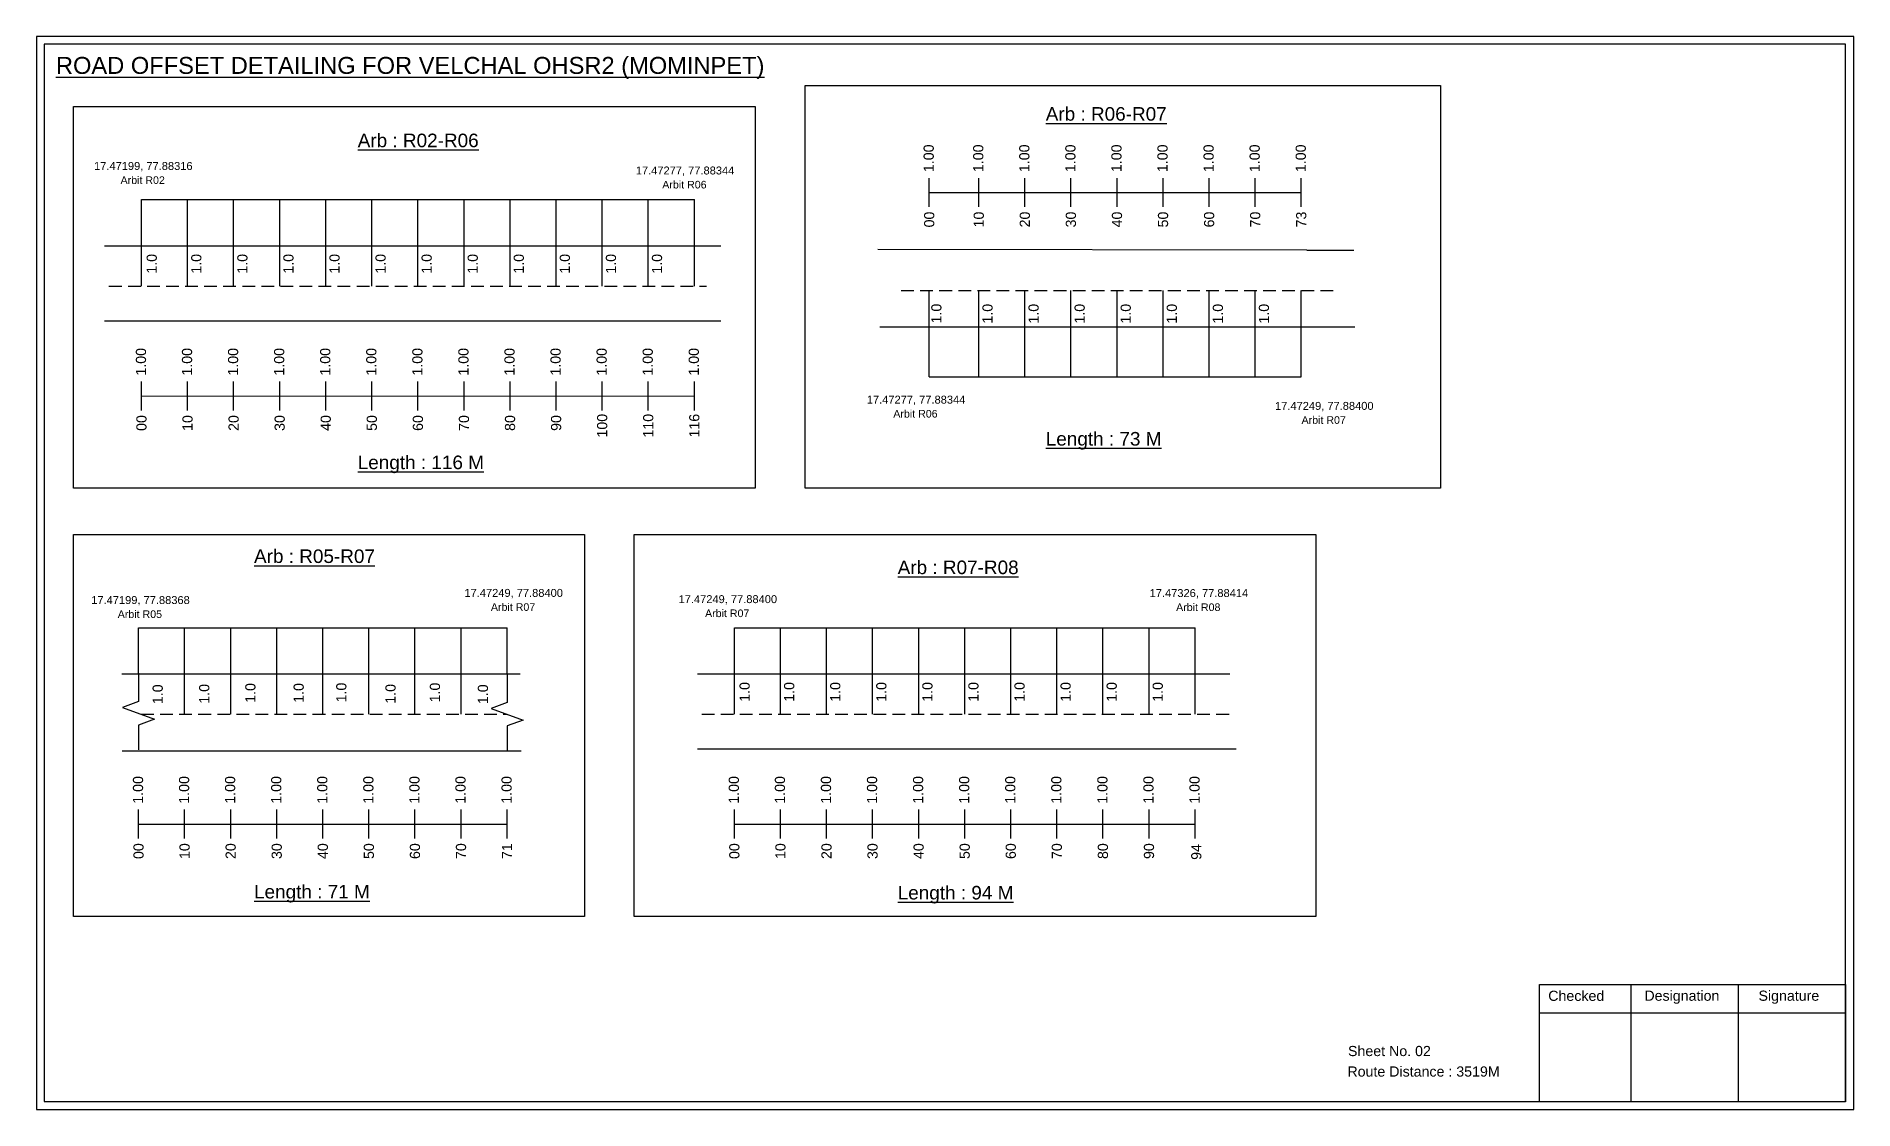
# Model space of a CAD drawing. Header units: inches. Extents: x 740 to 9019, y 644 to 1868.
# Drawn here: x 5023 to 5559, y 662 to 979 of the extents above; entities that cross this region are included whole.
import ezdxf

# ---------------------------------------------------------------- set-up
doc = ezdxf.new("R2010")
doc.units = ezdxf.units.IN
doc.header["$MEASUREMENT"] = 0
doc.linetypes.add('DASHED2', pattern=[0.375, 0.25, -0.125])
doc.layers.add('PDF_Geometry', color=7, linetype='Continuous')
doc.layers.add('PDF_Text', color=5, linetype='Continuous')
doc.styles.add('PDF Arial', font='arial.ttf')
doc.styles.get("Standard").update_dxf_attribs({"font": 'arial.ttf'})

msp = doc.modelspace()

# ---------------------------------------------------------------- texts
at = {"color": 242, "true_color": 0xcd2027}
for s, height, p in [('%%UROAD OFFSET DETAILING FOR VELCHAL OHSR2 (MOMINPET)', 5, (5028.33, 968.11)), ('%%UArb : R06-R07', 4, (5320.53, 954.3)), ('%%UArb : R02-R06', 4, (5117.42, 946.47)), ('%%ULength : 73 M', 4, (5320.53, 858.43)), ('%%ULength : 116 M', 4, (5117.42, 851.47)), ('%%UArb : R05-R07', 4, (5086.81, 823.78)), ('%%UArb : R07-R08', 4, (5276.82, 820.49)), ('%%ULength : 71 M', 4, (5086.81, 724.78)), ('%%ULength : 94 M', 4, (5276.82, 724.49))]:
    msp.add_text(s, height=height, dxfattribs=at).set_placement(p)
at = {"color": 217, "true_color": 0x93278f}
for s, p in [('1.00', (5287.47, 939.12)), ('1.00', (5302.1, 939.12)), ('1.00', (5315.7, 939.12)), ('1.00', (5329.3, 939.12)), ('1.00', (5342.9, 939.12)), ('1.00', (5356.5, 939.12)), ('1.00', (5370.1, 939.12)), ('1.00', (5383.7, 939.12)), ('1.00', (5397.3, 939.12)), ('00', (5287.62, 922.8)), ('10', (5302.25, 922.8)), ('20', (5315.85, 922.8)), ('30', (5329.45, 922.8)), ('40', (5343.05, 922.8)), ('50', (5356.65, 922.8)), ('60', (5370.25, 922.8)), ('70', (5383.85, 922.8)), ('73', (5397.45, 922.8)), ('1.00', (5054.93, 879.07)), ('1.00', (5068.53, 879.07)), ('1.00', (5082.13, 879.07)), ('1.00', (5095.73, 879.07)), ('1.00', (5109.33, 879.07)), ('1.00', (5122.93, 879.07)), ('1.00', (5136.53, 879.07)), ('1.00', (5150.13, 879.07)), ('1.00', (5163.73, 879.07)), ('1.00', (5177.33, 879.07)), ('1.00', (5190.93, 879.07)), ('1.00', (5204.53, 879.07)), ('1.00', (5218.13, 879.07)), ('00', (5055.08, 862.75)), ('10', (5068.68, 862.75)), ('20', (5082.28, 862.75)), ('30', (5095.88, 862.75)), ('40', (5109.48, 862.75)), ('50', (5123.08, 862.75)), ('60', (5136.68, 862.75)), ('70', (5150.28, 862.75)), ('80', (5163.88, 862.75)), ('90', (5177.48, 862.75)), ('100', (5191.08, 860.79)), ('110', (5204.68, 860.79)), ('116', (5218.28, 860.8)), ('1.00', (5054.06, 752.74)), ('1.00', (5067.66, 752.74)), ('1.00', (5081.26, 752.74)), ('1.00', (5094.86, 752.74)), ('1.00', (5108.46, 752.74)), ('1.00', (5122.06, 752.74)), ('1.00', (5135.66, 752.74)), ('1.00', (5149.26, 752.74)), ('1.00', (5162.86, 752.74)), ('1.00', (5229.95, 752.74)), ('1.00', (5243.55, 752.74)), ('1.00', (5257.15, 752.74)), ('1.00', (5270.75, 752.74)), ('1.00', (5284.35, 752.74)), ('1.00', (5297.95, 752.74)), ('1.00', (5311.55, 752.74)), ('1.00', (5325.15, 752.74)), ('1.00', (5338.75, 752.74)), ('1.00', (5352.35, 752.74)), ('1.00', (5365.95, 752.74)), ('00', (5054.21, 736.42)), ('10', (5067.81, 736.42)), ('20', (5081.41, 736.42)), ('30', (5095.01, 736.42)), ('40', (5108.61, 736.42)), ('50', (5122.21, 736.42)), ('60', (5135.81, 736.42)), ('70', (5149.41, 736.42)), ('71', (5163.01, 736.42)), ('00', (5230.1, 736.42)), ('10', (5243.7, 736.42)), ('20', (5257.3, 736.42)), ('30', (5270.9, 736.42)), ('40', (5284.5, 736.42)), ('50', (5298.1, 736.42)), ('60', (5311.7, 736.42)), ('70', (5325.3, 736.42)), ('80', (5338.9, 736.42)), ('90', (5352.5, 736.42)), ('94', (5366.47, 736.17))]:
    msp.add_text(s, height=3, rotation=90, dxfattribs=at).set_placement(p)
at = {"color": 5}
for s, height, p in [('17.47199, 77.88316', 2.34, (5039.59, 939.76)), ('17.47277, 77.88344', 2.34, (5199.51, 938.43)), ('Arbit R02', 2.246, (5047.41, 935.63)), ('Arbit R06', 2.246, (5207.33, 934.3)), ('17.47277, 77.88344', 2.34, (5267.71, 870.81)), ('17.47249, 77.88400', 2.34, (5388.22, 868.97)), ('Arbit R06', 2.246, (5275.53, 866.69)), ('Arbit R07', 2.246, (5396.04, 864.84)), ('17.47249, 77.88400', 2.34, (5148.92, 813.78)), ('17.47326, 77.88414', 2.34, (5351.2, 813.73)), ('17.47199, 77.88368', 2.34, (5038.76, 811.67)), ('Arbit R07', 2.246, (5156.74, 809.65)), ('17.47249, 77.88400', 2.34, (5212.14, 811.94)), ('Arbit R07', 2.246, (5219.96, 807.81)), ('Arbit R08', 2.246, (5359.02, 809.6)), ('Arbit R05', 2.246, (5046.58, 807.55))]:
    msp.add_text(s, height=height, dxfattribs=at).set_placement(p)
for p in [(5058.11, 909.15), (5071.27, 909.15), (5084.87, 909.15), (5098.47, 909.15), (5112.07, 909.15), (5125.67, 909.15), (5139.27, 909.15), (5152.87, 909.15), (5166.47, 909.15), (5180.07, 909.15), (5193.67, 909.15), (5207.27, 909.15), (5289.74, 894.47), (5304.84, 894.42), (5318.44, 894.42), (5332.04, 894.42), (5345.64, 894.42), (5359.24, 894.42), (5372.84, 894.42), (5386.44, 894.42), (5059.87, 782.13), (5073.61, 782.25), (5087.23, 782.51), (5101.49, 782.51), (5114.08, 782.64), (5128.6, 782.25), (5141.71, 782.64), (5155.87, 782.14), (5233.13, 782.82), (5246.29, 782.82), (5259.89, 782.82), (5273.49, 782.82), (5287.09, 782.82), (5300.69, 782.82), (5314.29, 782.82), (5327.89, 782.82), (5341.49, 782.82), (5355.09, 782.82)]:
    msp.add_text('1.0', height=3, rotation=90).set_placement(p)
for s, p in [('Sheet No. 02', (5409.76, 678.27)), ('Route Distance : 3519M', (5409.58, 672.22))]:
    msp.add_text(s, height=3).set_placement(p)
at = {"layer": 'PDF_Text', "color": 7, "attachment_point": 7, "style": 'PDF Arial'}
for s, insert, char_height in [('Checked', (5468.87, 694.52), 3.001), ('Designation', (5497.25, 693.69), 3.0006), ('Signature', (5530.93, 693.69), 3.001)]:
    msp.add_mtext(s, dxfattribs=dict(at, insert=insert, char_height=char_height))

# ---------------------------------------------------------------- linework, layer by layer
at = {"color": 217, "true_color": 0x93278f}
for p, q in [((5286.14, 928.83), (5286.14, 937.38)), ((5300.77, 928.83), (5300.77, 937.38)), ((5314.37, 928.83), (5314.37, 937.38)), ((5327.97, 928.83), (5327.97, 937.38)), ((5341.57, 928.83), (5341.57, 937.38)), ((5355.17, 928.83), (5355.17, 937.38)), ((5368.77, 928.83), (5368.77, 937.38)), ((5382.37, 928.83), (5382.37, 937.38)), ((5395.97, 928.83), (5395.97, 937.38)), ((5286.14, 933.11), (5395.97, 933.11)), ((5053.6, 868.77), (5053.6, 877.33)), ((5067.2, 868.77), (5067.2, 877.33)), ((5080.8, 868.77), (5080.8, 877.33)), ((5094.4, 868.77), (5094.4, 877.33)), ((5108, 868.77), (5108, 877.33)), ((5121.6, 868.77), (5121.6, 877.33)), ((5135.2, 868.77), (5135.2, 877.33)), ((5148.8, 868.77), (5148.8, 877.33)), ((5162.4, 868.77), (5162.4, 877.33)), ((5176, 868.77), (5176, 877.33)), ((5189.6, 868.77), (5189.6, 877.33)), ((5203.2, 868.77), (5203.2, 877.33)), ((5216.8, 868.77), (5216.8, 877.33)), ((5053.6, 873.04), (5216.8, 873.07)), ((5052.73, 742.44), (5052.73, 751)), ((5052.73, 746.71), (5161.53, 746.71)), ((5066.33, 742.44), (5066.33, 751)), ((5079.93, 742.44), (5079.93, 751)), ((5093.53, 742.44), (5093.53, 751)), ((5107.13, 742.44), (5107.13, 751)), ((5120.73, 742.44), (5120.73, 751)), ((5134.33, 742.44), (5134.33, 751)), ((5147.93, 742.44), (5147.93, 751)), ((5161.53, 742.44), (5161.53, 751)), ((5228.62, 742.44), (5228.62, 751)), ((5228.62, 746.71), (5364.62, 746.74)), ((5242.22, 742.44), (5242.22, 751)), ((5255.82, 742.44), (5255.82, 751)), ((5269.42, 742.44), (5269.42, 751)), ((5283.02, 742.44), (5283.02, 751)), ((5296.62, 742.44), (5296.62, 751)), ((5310.22, 742.44), (5310.22, 751)), ((5323.82, 742.44), (5323.82, 751)), ((5337.42, 742.44), (5337.42, 751)), ((5351.02, 742.44), (5351.02, 751)), ((5364.62, 742.44), (5364.62, 751))]:
    msp.add_line(p, q, dxfattribs=at)
at = {"color": 5}
for p, q in [((5053.6, 931.01), (5216.8, 931.01)), ((5286.14, 878.68), (5395.97, 878.68)), ((5052.73, 804.68), (5161.53, 804.68)), ((5228.62, 804.68), (5364.62, 804.68))]:
    msp.add_line(p, q, dxfattribs=at)
for p, q in [((5053.6, 905.47), (5053.6, 931.01)), ((5067.2, 905.47), (5067.2, 931.01)), ((5080.8, 905.47), (5080.8, 931.01)), ((5094.4, 905.47), (5094.4, 931.01)), ((5108, 905.47), (5108, 931.01)), ((5121.6, 905.47), (5121.6, 931.01)), ((5135.2, 905.47), (5135.2, 931.01)), ((5148.8, 905.47), (5148.8, 931.01)), ((5162.4, 905.47), (5162.4, 931.01)), ((5176, 905.47), (5176, 931.01)), ((5189.6, 905.47), (5189.6, 931.01)), ((5203.2, 905.47), (5203.2, 931.01)), ((5216.8, 905.47), (5216.8, 931.01)), ((5042.72, 917.35), (5224.63, 917.35)), ((5397.57, 916.1), (5270.96, 916.28)), ((5397.57, 916.1), (5411.52, 916.1)), ((5286.14, 878.68), (5286.14, 904.22)), ((5300.77, 878.68), (5300.77, 904.22)), ((5314.37, 878.68), (5314.37, 904.22)), ((5327.97, 878.68), (5327.97, 904.22)), ((5341.57, 878.68), (5341.57, 904.22)), ((5355.17, 878.68), (5355.17, 904.22)), ((5368.77, 878.68), (5368.77, 904.22)), ((5382.37, 878.68), (5382.37, 904.22)), ((5395.97, 878.68), (5395.97, 904.22)), ((5224.63, 895.17), (5042.72, 895.17)), ((5271.59, 893.42), (5397.57, 893.42)), ((5397.57, 893.42), (5411.77, 893.42)), ((5052.73, 791.03), (5052.73, 804.68)), ((5066.33, 779.14), (5066.33, 804.68)), ((5079.93, 779.14), (5079.93, 804.68)), ((5093.53, 779.14), (5093.53, 804.68)), ((5107.13, 779.14), (5107.13, 804.68)), ((5120.73, 779.14), (5120.73, 804.68)), ((5134.33, 779.14), (5134.33, 804.68)), ((5147.93, 779.14), (5147.93, 804.68)), ((5161.53, 791.03), (5161.53, 804.68)), ((5228.62, 779.14), (5228.62, 804.68)), ((5242.22, 779.14), (5242.22, 804.68)), ((5255.82, 779.14), (5255.82, 804.68)), ((5269.42, 779.14), (5269.42, 804.68)), ((5283.02, 779.14), (5283.02, 804.68)), ((5296.62, 779.14), (5296.62, 804.68)), ((5310.22, 779.14), (5310.22, 804.68)), ((5323.82, 779.14), (5323.82, 804.68)), ((5337.42, 779.14), (5337.42, 804.68)), ((5351.02, 779.14), (5351.02, 804.68)), ((5364.62, 779.14), (5364.62, 804.68)), ((5047.74, 791.03), (5165.35, 791.08)), ((5217.74, 791.03), (5374.9, 791.03)), ((5047.88, 768.34), (5165.66, 768.34)), ((5376.72, 768.84), (5217.74, 768.84))]:
    msp.add_line(p, q)
at = {"linetype": 'DASHED2', "ltscale": 15}
for p, q in [((5043.99, 905.47), (5220.41, 905.47)), ((5277.86, 904.22), (5406.54, 904.22)), ((5053.49, 779.14), (5161.53, 779.14)), ((5219.01, 779.14), (5374.9, 779.14))]:
    msp.add_line(p, q, dxfattribs=at)
for points in [[(5249.54, 964.63), (5437.1, 964.63), (5437.1, 845.81), (5249.54, 845.81)], [(5033.51, 958.49), (5234.74, 958.49), (5234.74, 845.81), (5033.51, 845.81)], [(5033.51, 832.16), (5184.36, 832.16), (5184.36, 719.48), (5033.51, 719.48)], [(5199.03, 832.16), (5400.26, 832.16), (5400.26, 719.48), (5199.03, 719.48)]]:
    msp.add_lwpolyline(points, close=True)
at = {"linetype": 'Continuous'}
for points in [[(5052.71, 791.31), (5052.71, 782.88), (5047.97, 781.15), (5057.46, 777.7), (5052.71, 775.97), (5052.71, 768.62)], [(5161.53, 791.03), (5161.53, 782.59), (5156.79, 780.87), (5166.28, 777.42), (5161.53, 775.69), (5161.53, 768.34)]]:
    msp.add_lwpolyline(points, dxfattribs=at)
at = {"layer": 'PDF_Geometry'}
for points in [[(5022.55, 979.18), (5022.55, 662.47), (5559.03, 662.47), (5559.03, 979.18)], [(5024.88, 976.85), (5024.88, 664.89), (5556.61, 664.89), (5556.61, 976.85)]]:
    msp.add_lwpolyline(points, close=True, dxfattribs=at)
at = {"layer": 'PDF_Geometry', "color": 242, "true_color": 0xcc1f26}
msp.add_lwpolyline([(5556.61, 664.79), (5466.26, 664.79), (5466.26, 699.41), (5556.61, 699.41)], close=True, dxfattribs=at)
for points in [[(5493.25, 699.41), (5493.25, 664.79)], [(5524.97, 699.41), (5524.97, 664.79)], [(5466.26, 691.03), (5556.61, 691.03)]]:
    msp.add_lwpolyline(points, dxfattribs=at)

msp.set_redraw_order([(e.dxf.handle, doc.entitydb.next_handle()) for e in msp.query("TEXT MTEXT ATTDEF DIMENSION ARC_DIMENSION")])  # texts and dimensions are drawn at this point

doc.saveas('drawing.dxf')
